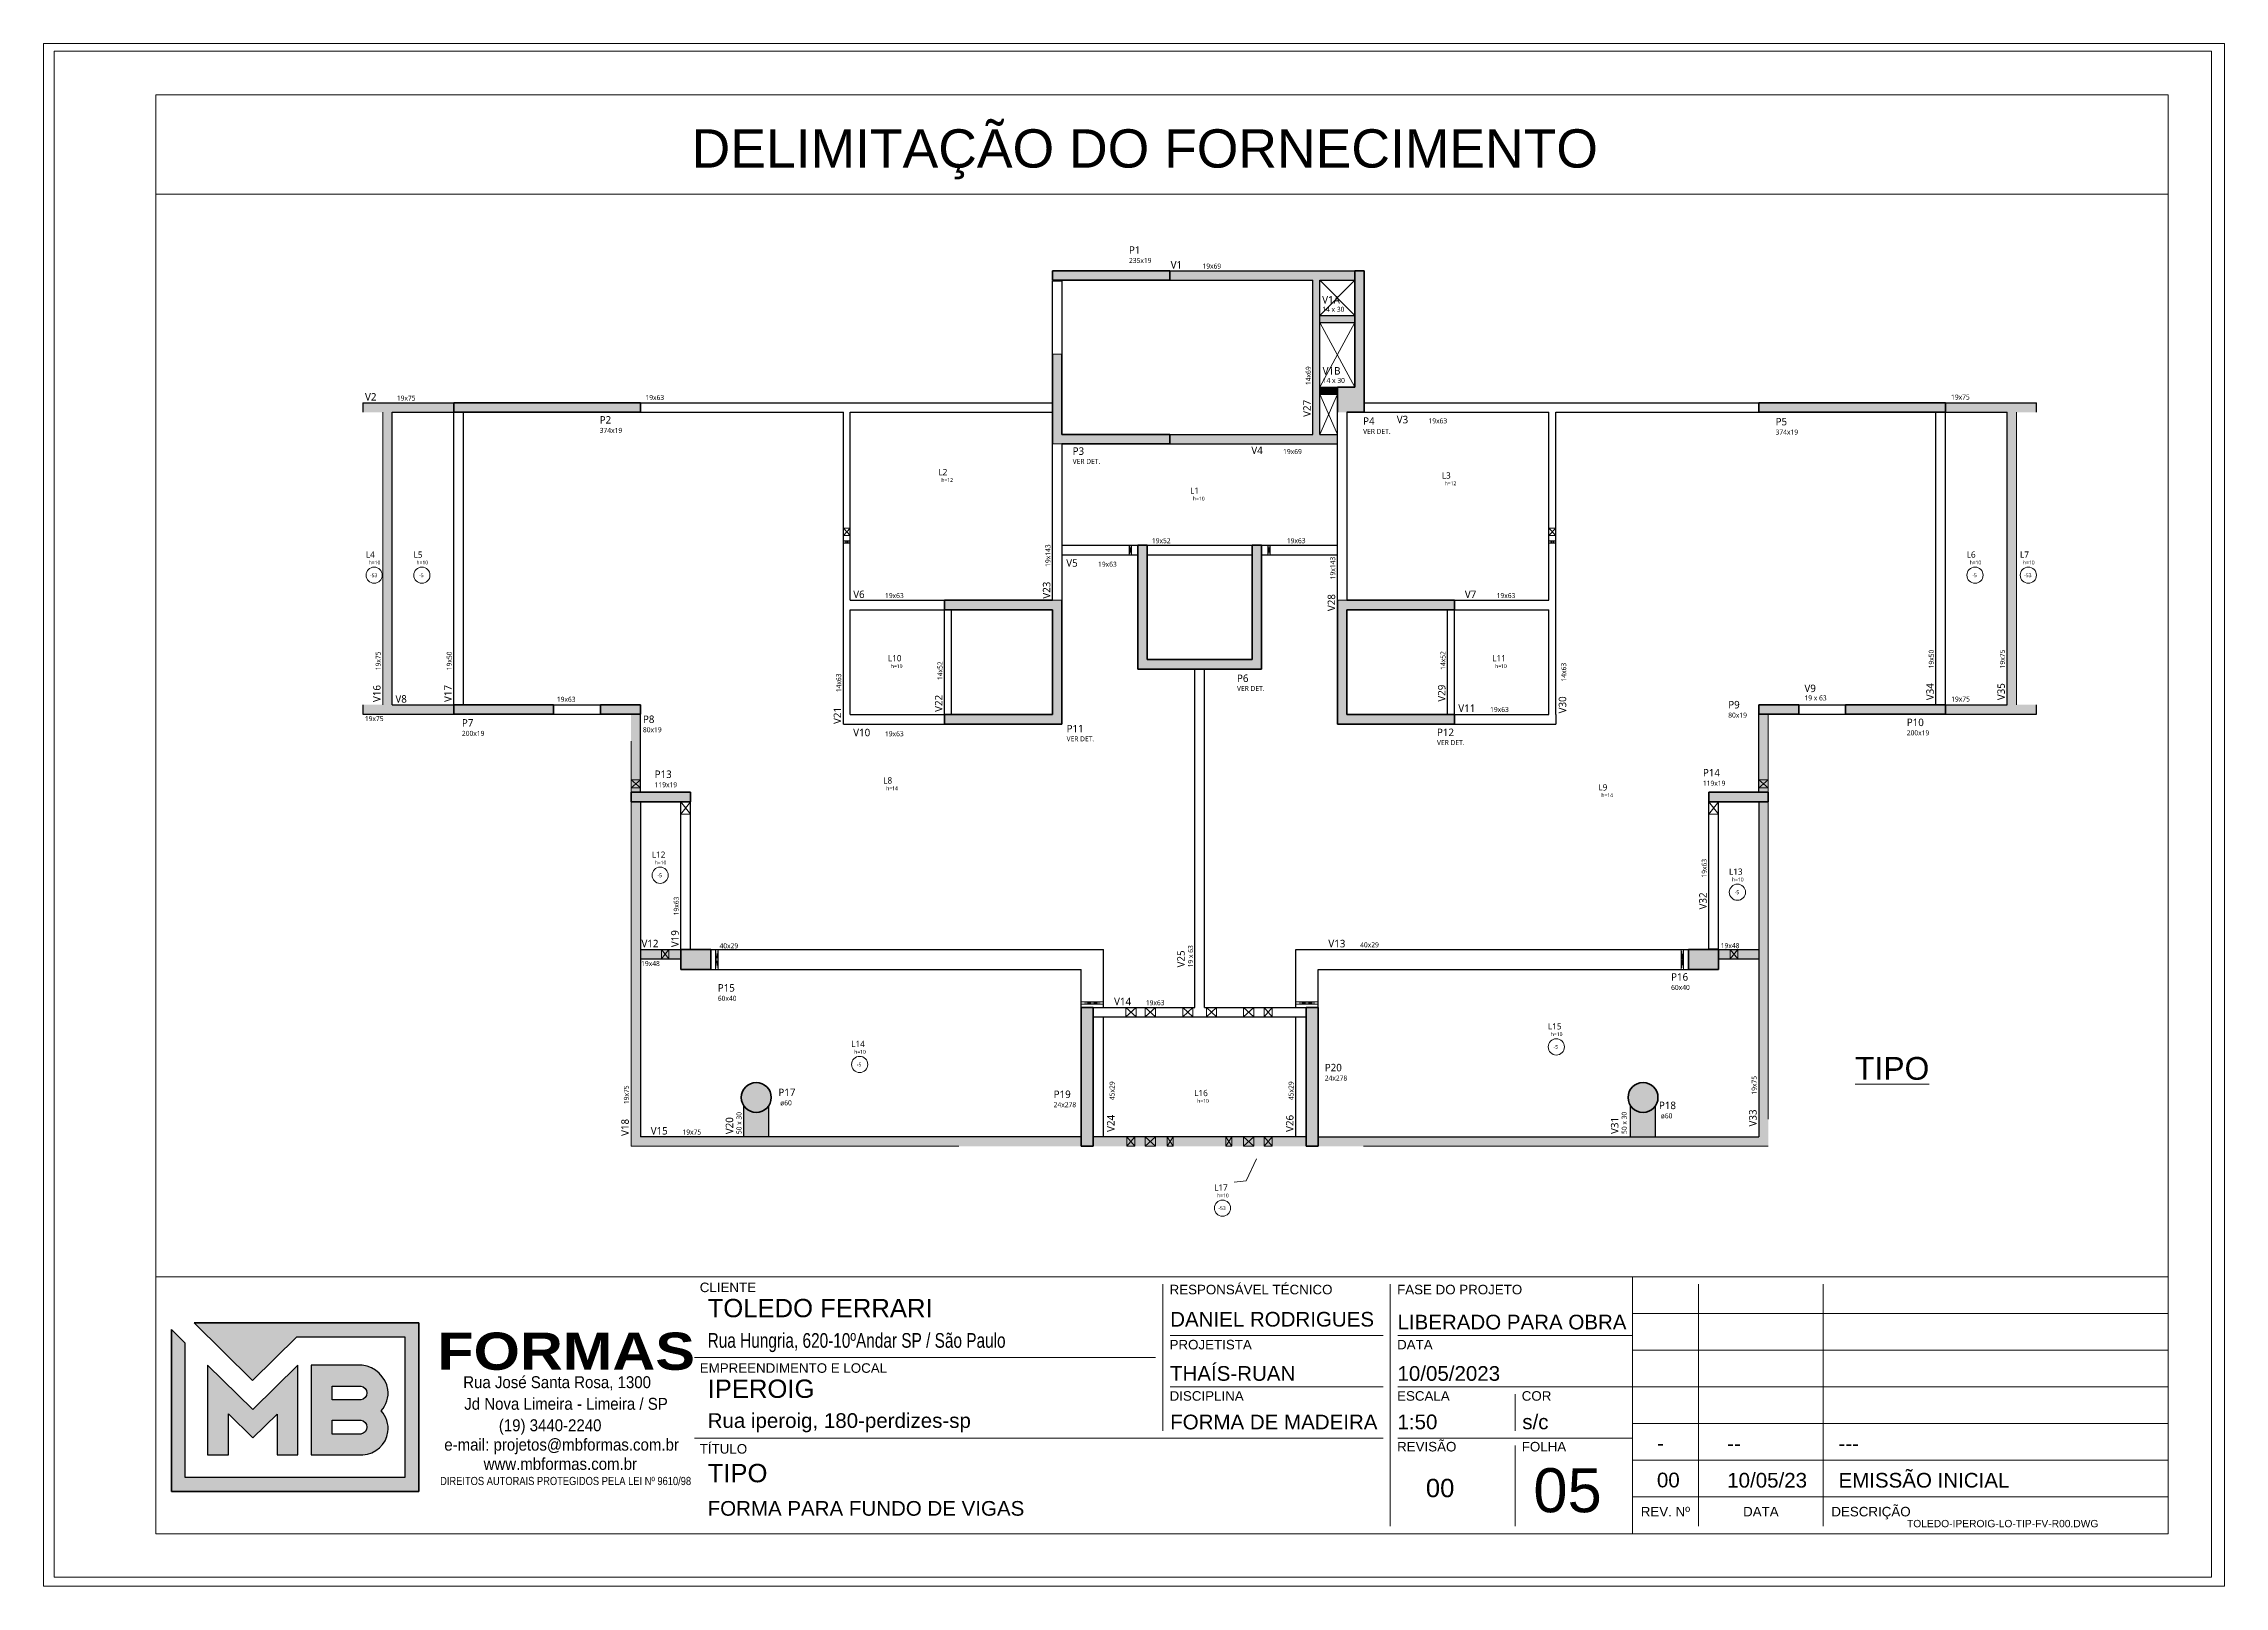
# Paper-space layout '05' of a CAD drawing. Extents: x 399.1 to 428.8, y 284.8 to 305.8.
# The model-space entities are those that its viewports show. They can reach past a viewport. Long polylines and large blocks are cut down to what shows.
import ezdxf
from ezdxf.enums import TextEntityAlignment as Align

# ---------------------------------------------------------------- set-up
doc = ezdxf.new("R2010")
doc.units = 0
doc.linetypes.add('Aligning Line', pattern=[0.635, 0.3175, -0.3175])
doc.linetypes.add('Traço', pattern=[0.635, 0.3175, -0.3175])
doc.layers.get('0').update_dxf_attribs({"lineweight": 13})
doc.layers.add('A-DETL', color=7, linetype='Continuous', lineweight=18, true_color=0x00a600)
for name, color, linetype, lineweight in [('A-FLOR-IDEN', 7, 'Continuous', 9), ('A-GENM', 7, 'Continuous', 18), ('A-GENM-HDLN', 7, 'Traço', 18), ('FOLHA MB', 7, 'Continuous', 13), ('S-BEAM', 7, 'Continuous', 18), ('S-BEAM-IDEN', 7, 'Continuous', 9), ('S-COLS', 7, 'Continuous', 18), ('S-COLS-HDLN', 7, 'Traço', 18), ('S-COLS-IDEN', 7, 'Continuous', 9)]:
    doc.layers.add(name, color=color, linetype=linetype, lineweight=lineweight)
doc.layers.add('MB_LOGO', color=254, linetype='Continuous')
doc.layers.add('Painéis', color=200, linetype='Continuous')
doc.layers.add('VIEW', color=252, linetype='Continuous', lineweight=13, plot=False)
doc.styles.add('Gadugi', font='gadugi.ttf', dxfattribs={"height": 15})
doc.styles.add('Gadugi_1', font='gadugi.ttf', dxfattribs={"height": 10})
doc.styles.add('Gadugi_2', font='gadugi.ttf', dxfattribs={"height": 22.5})
doc.styles.add('Gadugi_3', font='gadugi.ttf', dxfattribs={"height": 0.2})
doc.styles.add('Gadugi_4', font='gadugi.ttf', dxfattribs={"height": 12.5})
doc.styles.add('MB_C01', font='arial.ttf', dxfattribs={"height": 1.3})
doc.styles.add('MB_C02', font='arial.ttf', dxfattribs={"height": 2})
doc.styles.add('MB_C03', font='arial.ttf', dxfattribs={"height": 2.5})
doc.styles.add('MB_C04', font='arial.ttf', dxfattribs={"height": 6})
doc.styles.add('MB_LOGO', font='ariblk.ttf', dxfattribs={"height": 75})
doc.styles.add('MB_TEXT', font='ARIALN.TTF', dxfattribs={"height": 10})
doc.styles.add('RICARDO', font='arial.ttf', dxfattribs={"width": 0.8})
doc.styles.add('TQS_ARIAL', font='arial.ttf')

psp = doc.layouts.new('05')

msp = doc.modelspace()

# ---------------------------------------------------------------- texts
at = {"layer": 'FOLHA MB', "style": 'RICARDO'}
msp.add_text('DELIMITAÇÃO DO FORNECIMENTO', height=26.3578, dxfattribs=at).set_placement((-18340.79, 8514.85), align=Align.MIDDLE)
at = {"layer": 'FOLHA MB', "color": 0, "style": 'TQS_ARIAL'}
msp.add_text('%%UTIPO', height=15.68, dxfattribs=at).set_placement((-17851.85, 7874.54))

# ---------------------------------------------------------------- blocks, each defined once
blk = doc.blocks.new('LOGO2')
at = {"layer": 'MB_LOGO', "linetype": 'Continuous'}
h = blk.add_hatch(color=256, dxfattribs=at)
h.dxf.hatch_style = 1
h.set_gradient(color1=(242, 132, 69), color2=(247, 180, 141), rotation=90, tint=1)
h.paths.add_polyline_path([(7.48, 9.64), (10.45, 12.57), (17.71, 12.57), (17.71, 3.12), (2.97, 3.12), (2.97, 12.14), (2.04, 13.06), (2.04, 2.19), (18.64, 2.19), (18.64, 13.5), (3.56, 13.5)])
h = blk.add_hatch(color=256, dxfattribs=at)
h.dxf.hatch_style = 1
h.set_gradient(color1=(242, 132, 69), color2=(247, 180, 141), rotation=90, tint=1)
h.paths.add_polyline_path([(10.52, 4.64), (10.52, 10.66), (7.5, 7.68), (4.47, 10.66), (4.47, 4.64), (5.86, 4.64), (5.86, 7.4), (7.51, 5.78), (9.13, 7.37), (9.13, 4.64)])
h = blk.add_hatch(color=256, dxfattribs=at)
h.dxf.hatch_style = 1
h.set_gradient(color1=(242, 132, 69), color2=(247, 180, 141), rotation=90, tint=1)
h.paths.add_polyline_path([(11.42, 10.66), (11.42, 4.64), (14.89, 4.64, 0.350532), (16.57, 6.18, 0.219217), (16.12, 7.6, 0.21502), (16.57, 9.03, 0.319901), (14.85, 10.66)])
h.paths.add_polyline_path([(14.75, 8.33), (12.82, 8.33), (12.82, 9.26), (14.63, 9.26, -1)], flags=16)
h.paths.add_polyline_path([(14.75, 6.04), (12.82, 6.04), (12.82, 6.97), (14.63, 6.97, -1)], flags=16)
blk.add_lwpolyline([(3.56, 13.5), (18.64, 13.5), (18.64, 2.19), (2.04, 2.19), (2.04, 13.06)], dxfattribs=at)
at = {"layer": 'MB_LOGO', "color": 31, "linetype": 'Continuous', "true_color": 0xf7b48d}
for points in [[(10.45, 12.57), (17.71, 12.57), (17.71, 3.12), (2.97, 3.12), (2.97, 12.14), (2.04, 13.06), (2.04, 2.19), (18.64, 2.19), (18.64, 13.5), (3.56, 13.5), (7.48, 9.64)], [(4.47, 10.66), (4.47, 4.64), (5.86, 4.64), (5.86, 7.4), (7.51, 5.78), (9.13, 7.37), (9.13, 4.64), (10.52, 4.64), (10.52, 10.66), (7.5, 7.68)]]:
    blk.add_lwpolyline(points, close=True, dxfattribs=at)
for points in [[(16.57, 9.03, 0.319901), (14.85, 10.66), (11.42, 10.66), (11.42, 4.64), (14.89, 4.64, 0.350532), (16.57, 6.18, 0.219217), (16.12, 7.6, 0.21502)], [(12.82, 9.26), (14.75, 9.26, -0.880235), (14.75, 8.33), (12.82, 8.33)], [(12.82, 6.97), (14.75, 6.97, -0.880235), (14.75, 6.04), (12.82, 6.04)]]:
    blk.add_lwpolyline(points, format="xyb", close=True, dxfattribs=at)
at = {"layer": 'MB_LOGO', "color": 0, "linetype": 'Continuous', "style": 'MB_LOGO'}
blk.add_text('FORMAS', height=2.496, dxfattribs=at).set_placement((19.88, 10.35))
at = {"layer": 'MB_LOGO', "color": 0, "style": 'MB_TEXT', "width": 1.1}
for s, p in [('Rua José Santa Rosa, 1300', (21.62, 9.12)), ('Jd Nova Limeira - Limeira / SP', (21.69, 7.67)), ('(19) 3440-2240', (24.01, 6.23)), ('e-mail: projetos@mbformas.com.br', (20.35, 4.93)), ('www.mbformas.com.br', (22.99, 3.64))]:
    blk.add_text(s, height=0.7993, dxfattribs=at).set_placement(p)
at = {"layer": 'MB_LOGO', "color": 252, "style": 'MB_TEXT'}
blk.add_text('DIREITOS AUTORAIS PROTEGIDOS PELA LEI Nº 9610/98', height=0.546, dxfattribs=at).set_placement((20.07, 2.62))
blk = doc.blocks.new('A$Ceb89ac90')
at = {"color": 1}
for p, q in [((1086.3, 356.7), (70, 356.7)), ((763, 351.7), (763, 250.7)), ((919.6, 351.7), (919.6, 185)), ((1086.3, 356.7), (1086.3, 179.9)), ((1455, 356.7), (1086.3, 356.7)), ((1131.8, 185), (1131.8, 351.7)), ((1217.6, 351.7), (1217.6, 185)), ((1455, 331.5), (1086.3, 331.5)), ((914.6, 316.3), (768.1, 316.3)), ((1086.3, 316.3), (924.7, 316.3)), ((758, 301.2), (440.7, 301.2)), ((1455, 306.2), (1086.3, 306.2)), ((914.6, 281), (768.1, 281)), ((1086.3, 281), (924.7, 281)), ((1005.5, 275.9), (1005.5, 250.7)), ((1455, 281), (1086.3, 281)), ((1455, 255.7), (1086.3, 255.7)), ((914.6, 245.6), (440.7, 245.6)), ((1086.3, 245.6), (924.7, 245.6)), ((1005.5, 240.6), (1005.5, 185)), ((1455, 230.4), (1086.3, 230.4)), ((1455, 205.2), (1086.3, 205.2))]:
    blk.add_line(p, q, dxfattribs=at)
for points in [[(0, 1199.9), (0, 149.9), (1485, 149.9), (1485, 1199.9)], [(70, 1169.9), (70, 179.9), (1455, 179.9), (1455, 1169.9)]]:
    blk.add_lwpolyline(points, close=True, dxfattribs=at)
at = {"xscale": 10.25810868844649, "yscale": 10.25810868844649, "zscale": 10.25810868844649}
blk.add_blockref('LOGO2', (59.7, 186.5), dxfattribs=at)
at = {"color": 6, "style": 'MB_C01'}
for s, height, p in [('CLIENTE', 6.57, (444.3, 346.1)), ('RESPONSÁVEL TÉCNICO', 6.566, (767.7, 344.6)), ('FASE DO PROJETO', 6.566, (924.3, 344.6)), ('PROJETISTA', 6.57, (767.7, 306.7)), ('DATA', 6.57, (924.3, 306.7)), ('EMPREENDIMENTO E LOCAL', 6.566, (444.3, 290.6)), ('DISCIPLINA', 6.57, (767.7, 271.4)), ('ESCALA', 6.57, (924.3, 271.4)), ('COR', 6.57, (1010.1, 271.4)), ('TÍTULO', 6.57, (444.3, 235)), ('REVISÃO', 6.57, (924.3, 236.5)), ('FOLHA', 6.57, (1010.1, 236.5))]:
    blk.add_text(s, height=height, dxfattribs=at).set_placement(p)
at = {"color": 5, "style": 'MB_C02'}
for s, p in [('DANIEL RODRIGUES', (768.1, 322.4)), ('FORMA DE MADEIRA', (768.1, 251.7))]:
    blk.add_text(s, height=10.102, dxfattribs=at).set_placement(p)
at = {"color": 6, "style": 'MB_C01'}
for s, p in [('REV. Nº', (1109, 195.1)), ('DATA', (1174.7, 195.1)), ('DESCRIÇÃO', (1250.5, 195.1))]:
    blk.add_text(s, height=6.57, dxfattribs=at).set_placement(p, align=Align.MIDDLE_CENTER)
at = {"insert": (1275.3, 189.4), "char_height": 5.051, "width": 210.818, "attachment_point": 1, "style": 'MB_C04'}
blk.add_mtext('TOLEDO-IPEROIG-LO-TIP-FV-R00.DWG', dxfattribs=at)
at = {"color": 5}
for tag, p, height, style in [('REV_05', (1103.1, 338.1), 10.1, 'MB_C02'), ('DATA_REV_05', (1151.5, 337.9), 10.1, 'MB_C02'), ('INFO_REV_05', (1228.1, 337.9), 10.1, 'MB_C02'), ('CLIENTE', (449.7, 328.8), 12.6, 'MB_C03'), ('FASE', (924.6, 320.5), 10.1, 'MB_C02'), ('REV_04', (1103.1, 312.8), 10.1, 'MB_C02'), ('DATA_REV_04', (1151.5, 312.7), 10.1, 'MB_C02'), ('INFO_REV_04', (1228.1, 312.7), 10.1, 'MB_C02'), ('OBRA', (449.7, 273.3), 12.6, 'MB_C03'), ('PROJETISTA', (768, 285.1), 10.1, 'MB_C02'), ('DATA', (924.6, 285.1), 10.1, 'MB_C02'), ('REV_03', (1103.1, 287.6), 10.1, 'MB_C02'), ('DATA_REV_03', (1151.5, 287.4), 10.1, 'MB_C02'), ('INFO_REV_03', (1228.1, 287.4), 10.1, 'MB_C02'), ('REV_02', (1103.1, 262.3), 10.1, 'MB_C02'), ('DATA_REV_02', (1151.5, 262.1), 10.1, 'MB_C02'), ('INFO_REV_02', (1228.1, 262.1), 10.1, 'MB_C02'), ('ESC', (924.6, 251.8), 10.1, 'MB_C02'), ('COR', (1010.5, 251.8), 10.1, 'MB_C02'), ('REV_01', (1103.1, 237.1), 10.1, 'MB_C02'), ('DATA_REV_01', (1151.5, 236.9), 10.1, 'MB_C02'), ('INFO_REV_01', (1228.1, 236.9), 10.1, 'MB_C02'), ('PAVIMENTO', (449.7, 215.3), 12.6, 'MB_C03'), ('REV', (944.1, 205), 12.6, 'MB_C03'), ('FL', (1018.1, 194.7), 30.3, 'MB_C04'), ('REV_00', (1103.1, 211.8), 10.1, 'MB_C02'), ('DATA_REV_00', (1151.5, 211.6), 10.1, 'MB_C02'), ('EMISSÃO_INICIAL', (1228.1, 211.6), 10.1, 'MB_C02')]:
    blk.add_attdef(tag, p, '', height=height, dxfattribs=dict(at, style=style))
at = {"color": 6, "style": 'MB_C02'}
for tag, p in [('ENDEREÇO_CLIENTE', (449.7, 307.8)), ('ENDEREÇO_OBRA', (449.7, 252.7)), ('TIPO_DE_PROJETO', (449.7, 192.3))]:
    blk.add_attdef(tag, p, '', height=10.1, dxfattribs=at)
blk = doc.blocks.new('PED_FURO_RETANGULAR_R04_2020 _INSTÂNCIA_ - FURO RET-3754116-PL100 - FORMA DO PAVIMENTO TIPO')
at = {"layer": 'A-GENM-HDLN'}
for p, q in [((-8, 9.5), (8, -9.5)), ((-8, -9.5), (8, 9.5)), ((-8, -9.5), (-8, 9.5)), ((-8, 9.5), (8, 9.5)), ((8, 9.5), (8, -9.5))]:
    blk.add_line(p, q, dxfattribs=at)
blk = doc.blocks.new('PED_FURO_RETANGULAR_R04_2020 _INSTÂNCIA_ - FURO RET-V1-PL100 - FORMA DO PAVIMENTO TIPO')
at = {"layer": 'A-GENM-HDLN'}
for p, q in [((-8, 9.5), (8, -9.5)), ((-8, -9.5), (8, 9.5)), ((-8, -9.5), (-8, 9.5)), ((8, 9.5), (8, -9.5)), ((8, -9.5), (-8, -9.5))]:
    blk.add_line(p, q, dxfattribs=at)
blk = doc.blocks.new('PED_FURO_RETANGULAR_R04_2020 _INSTÂNCIA_ - FURO RET-3755454-PL100 - FORMA DO PAVIMENTO TIPO')
at = {"layer": 'A-GENM-HDLN'}
for p, q in [((-12.5, 9.5), (12.5, -9.5)), ((-12.5, -9.5), (12.5, 9.5)), ((-12.5, -9.5), (-12.5, 9.5))]:
    blk.add_line(p, q, dxfattribs=at)
blk = doc.blocks.new('PED_FURO_RETANGULAR_R04_2020 _INSTÂNCIA_ - FURO RET-4011144-PL100 - FORMA DO PAVIMENTO TIPO')
at = {"layer": 'A-GENM-HDLN'}
for p, q in [((-10.5, 9.5), (10.5, -9.5)), ((-10.5, -9.5), (10.5, 9.5)), ((-10.5, -9.5), (-10.5, 9.5)), ((-10.5, 9.5), (10.5, 9.5)), ((10.5, 9.5), (10.5, -9.5))]:
    blk.add_line(p, q, dxfattribs=at)
blk = doc.blocks.new('PED_FURO_RETANGULAR_R04_2020 _INSTÂNCIA_ - FURO RET-V2-PL100 - FORMA DO PAVIMENTO TIPO')
at = {"layer": 'A-GENM-HDLN'}
for p, q in [((-10.5, 9.5), (10.5, -9.5)), ((-10.5, -9.5), (10.5, 9.5)), ((-10.5, -9.5), (-10.5, 9.5)), ((10.5, 9.5), (10.5, -9.5)), ((10.5, -9.5), (-10.5, -9.5))]:
    blk.add_line(p, q, dxfattribs=at)
blk = doc.blocks.new('PED_FURO_RETANGULAR_R04_2020 _INSTÂNCIA_ - FURO RET-4010708-PL100 - FORMA DO PAVIMENTO TIPO')
at = {"layer": 'A-GENM-HDLN'}
for p, q in [((-10.5, 9.5), (10.5, -9.5)), ((-10.5, -9.5), (10.5, 9.5)), ((-10.5, -9.5), (-10.5, 9.5)), ((10.5, 9.5), (10.5, -9.5))]:
    blk.add_line(p, q, dxfattribs=at)
blk = doc.blocks.new('PED_FURO_CIRCULAR_R04_2020 _INSTÂNCIA_ - FURO CIRC-3757155-PL100 - FORMA DO PAVIMENTO TIPO')
at = {"layer": 'A-GENM-HDLN'}
for p, q in [((7.5, -9.5), (-7.5, 9.5)), ((-7.5, -9.5), (7.5, 9.5)), ((-7.5, -9.5), (-7.5, 9.5)), ((7.5, 9.5), (7.5, -9.5))]:
    blk.add_line(p, q, dxfattribs=at)
blk = doc.blocks.new('PED_FURO_CIRCULAR_R04_2020 _INSTÂNCIA_ - FURO CIRC-3758312-PL100 - FORMA DO PAVIMENTO TIPO')
at = {"layer": 'A-GENM-HDLN'}
for p, q in [((7.5, -7), (-7.5, 7)), ((-7.5, -7), (7.5, 7)), ((-7.5, -7), (-7.5, 7)), ((7.5, 7), (7.5, -7))]:
    blk.add_line(p, q, dxfattribs=at)
blk = doc.blocks.new('PED_FURO_CIRCULAR_R04_2020 _INSTÂNCIA_ - FURO CIRC-3758362-PL100 - FORMA DO PAVIMENTO TIPO')
at = {"layer": 'A-GENM-HDLN'}
for p, q in [((6, -9.5), (-6, 9.5)), ((-6, -9.5), (6, 9.5)), ((-6, -9.5), (-6, 9.5)), ((6, 9.5), (6, -9.5)), ((6, -9.5), (-6, -9.5))]:
    blk.add_line(p, q, dxfattribs=at)
blk = doc.blocks.new('PED_FURO_CIRCULAR_R04_2020 _INSTÂNCIA_ - FURO CIRC-3758418-PL100 - FORMA DO PAVIMENTO TIPO')
at = {"layer": 'A-GENM-HDLN'}
for p, q in [((6, 9.5), (-6, -9.5)), ((-6, 9.5), (6, -9.5)), ((6, 9.5), (-6, 9.5)), ((-6, 9.5), (-6, -9.5)), ((6, -9.5), (6, 9.5))]:
    blk.add_line(p, q, dxfattribs=at)
blk = doc.blocks.new('PED_FURO_RETANGULAR_R04_2020 _INSTÂNCIA_ - FURO RET-3656268-PL100 - FORMA DO PAVIMENTO TIPO')
at = {"layer": 'A-GENM-HDLN'}
for p, q in [((-10, 9.5), (10, -9.5)), ((-10, -9.5), (10, 9.5)), ((-10, -9.5), (-10, 9.5)), ((10, 9.5), (10, -9.5))]:
    blk.add_line(p, q, dxfattribs=at)
blk = doc.blocks.new('PED_FURO_CIRCULAR_R04_2020 _INSTÂNCIA_ - FURO CIRC-3758922-PL100 - FORMA DO PAVIMENTO TIPO')
at = {"layer": 'A-GENM-HDLN'}
for p, q in [((2.5, -22.5), (-2.5, 22.5)), ((-2.5, -22.5), (2.5, 22.5)), ((-2.5, -22.5), (-2.5, 22.5)), ((2.5, 22.5), (2.5, -22.5))]:
    blk.add_line(p, q, dxfattribs=at)
blk = doc.blocks.new('PED_FURO_CIRCULAR_R04_2020 _INSTÂNCIA_ - FURO CIRC-3759319-PL100 - FORMA DO PAVIMENTO TIPO')
at = {"layer": 'A-GENM-HDLN'}
for p, q in [((2.5, -20), (-2.5, 20)), ((-2.5, -20), (2.5, 20)), ((-2.5, -20), (-2.5, 20)), ((2.5, 20), (2.5, -20))]:
    blk.add_line(p, q, dxfattribs=at)
blk = doc.blocks.new('PED_FURO_CIRCULAR_R04_2020 _INSTÂNCIA_ - FURO CIRC-3747796-PL100 - FORMA DO PAVIMENTO TIPO')
at = {"layer": 'A-GENM-HDLN'}
for p, q in [((2.5, -7), (-2.5, 7)), ((-2.5, -7), (2.5, 7)), ((-2.5, -7), (-2.5, 7)), ((2.5, 7), (2.5, -7))]:
    blk.add_line(p, q, dxfattribs=at)
blk = doc.blocks.new('PED_FURO_CIRCULAR_R04_2020 _INSTÂNCIA_ - FURO CIRC-3742523-PL100 - FORMA DO PAVIMENTO TIPO')
at = {"layer": 'A-GENM-HDLN'}
for p, q in [((2.5, -9.5), (-2.5, 9.5)), ((-2.5, -9.5), (2.5, 9.5)), ((-2.5, -9.5), (-2.5, 9.5)), ((2.5, 9.5), (2.5, -9.5))]:
    blk.add_line(p, q, dxfattribs=at)
blk = doc.blocks.new('PED_FURO_RETANGULAR_R04_2020 _INSTÂNCIA_ - FURO RET-4011024-PL100 - FORMA DO PAVIMENTO TIPO')
at = {"layer": 'A-GENM-HDLN'}
for p, q in [((-8, 9.5), (8, -9.5)), ((-8, -9.5), (8, 9.5)), ((-8, -9.5), (-8, 9.5)), ((8, 9.5), (8, -9.5))]:
    blk.add_line(p, q, dxfattribs=at)
blk = doc.blocks.new('PED_FURO_RETANGULAR_R04_2020 _INSTÂNCIA_ - FURO RET-4011217-PL100 - FORMA DO PAVIMENTO TIPO')
at = {"layer": 'A-GENM-HDLN'}
for p, q in [((-8, 9.5), (8, -9.5)), ((-8, -9.5), (8, 9.5)), ((-8, -9.5), (-8, 9.5)), ((8, 9.5), (8, -9.5)), ((8, -9.5), (-8, -9.5))]:
    blk.add_line(p, q, dxfattribs=at)
blk = doc.blocks.new('PED_FURO_RETANGULAR_R04_2020 _INSTÂNCIA_ - FURO RET-V3-PL100 - FORMA DO PAVIMENTO TIPO')
at = {"layer": 'A-GENM-HDLN'}
for p, q in [((-8, 9.5), (8, -9.5)), ((-8, -9.5), (8, 9.5)), ((-8, -9.5), (-8, 9.5)), ((-8, 9.5), (8, 9.5)), ((8, 9.5), (8, -9.5))]:
    blk.add_line(p, q, dxfattribs=at)
blk = doc.blocks.new('PED_TAG_LAJE_R01 - TÍTULO_ESPESSURA_REBAIXO-2413107-PL100 - FORMA DO PAVIMENTO TIPO')
at = {"layer": 'A-FLOR-IDEN'}
blk.add_circle((-0.046, -0.667), 0.325, dxfattribs=at)
blk = doc.blocks.new('PED_TAG_PILAR_R03 - PILAR VER DET_-2523782-PL100 - FORMA DO PAVIMENTO TIPO')
at = {"layer": 'S-COLS-IDEN', "insert": (0.115, -0.625), "char_height": 0.2, "width": 1.37089, "attachment_point": 1, "style": 'Gadugi_4'}
blk.add_mtext('VER DET.', dxfattribs=at)
blk = doc.blocks.new('60355')
at = {"layer": 'S-BEAM', "transparency": 33554495}
for points in [[(-22195.3, 11007.9), (-22125.3, 11007.9), (-22125.3, 11026.9), (-22496.3, 11026.9), (-22496.3, 11007.9), (-22209.3, 11007.9)], [(-22195.3, 10698.9), (-22195.3, 11007.9), (-22209.3, 11007.9), (-22209.3, 10698.9)], [(-22195.3, 10923.4), (-22125.3, 10923.4), (-22125.3, 10937.4), (-22195.3, 10937.4)], [(-23930.8, 10743.4), (-23930.8, 10762.4), (-24113.3, 10762.4), (-24113.3, 10743.4), (-24017.4, 10743.4)], [(-22195.3, 10779.4), (-22160.3, 10779.4), (-22160.3, 10793.4), (-22195.3, 10793.4)], [(-20759.3, 10743.4), (-20759.3, 10762.4), (-20941.8, 10762.4), (-20941.8, 10743.4), (-20799.3, 10743.4)], [(-24054.3, 10157.4), (-24054.3, 10743.4), (-24073.3, 10743.4), (-24073.3, 10157.4)], [(-20818.3, 10157.4), (-20799.3, 10157.4), (-20799.3, 10743.4), (-20818.3, 10743.4)], [(-22496.3, 10679.9), (-22160.3, 10679.9), (-22160.3, 10698.9), (-22496.3, 10698.9)], [(-23930.8, 10138.4), (-23930.8, 10157.4), (-24113.3, 10157.4), (-24113.3, 10138.4), (-24017.4, 10138.4)], [(-20759.3, 10138.4), (-20759.3, 10157.4), (-20941.8, 10157.4), (-20941.8, 10138.4)], [(-23556.8, 9982.4), (-23556.8, 10138.4), (-23575.8, 10138.4), (-23575.8, 9982.4)], [(-21296.8, 9982.4), (-21296.8, 10138.4), (-21315.8, 10138.4), (-21315.8, 9982.4)], [(-23575.8, 9273.4), (-23556.8, 9273.4), (-23556.8, 9963.4), (-23575.8, 9963.4), (-23575.8, 9331.5)], [(-21296.8, 9292.4), (-21296.8, 9963.4), (-21315.8, 9963.4), (-21315.8, 9292.4)], [(-23556.8, 9648.4), (-23475.8, 9648.4), (-23475.8, 9667.4), (-23556.8, 9667.4)], [(-21396.8, 9648.4), (-21315.8, 9648.4), (-21315.8, 9667.4), (-21396.8, 9667.4)], [(-23349.8, 9292.4), (-23299.8, 9292.4), (-23299.9, 9354.2), (-23303.7, 9349.6), (-23308.2, 9345.9), (-23313.3, 9343.2), (-23319, 9341.5), (-23324.8, 9340.9), (-23330.7, 9341.5), (-23336.3, 9343.2), (-23341.5, 9346), (-23346.1, 9349.7), (-23349.8, 9354.2), (-23349.8, 9331.5)], [(-21522.8, 9292.4), (-21522.9, 9354.2), (-21526.6, 9349.7), (-21531.2, 9345.9), (-21536.3, 9343.2), (-21542, 9341.5), (-21547.8, 9340.9), (-21553.7, 9341.5), (-21559.3, 9343.2), (-21564.5, 9346), (-21569.1, 9349.7), (-21572.8, 9354.2), (-21572.8, 9292.4)], [(-22673.8, 9273.4), (-22673.8, 9292.4), (-23556.8, 9292.4), (-23556.8, 9273.4), (-22875.5, 9273.4)], [(-22222.8, 9273.4), (-22222.8, 9292.4), (-22649.8, 9292.4), (-22649.8, 9273.4), (-22304.6, 9273.4)], [(-21296.8, 9273.4), (-21296.8, 9292.4), (-22198.8, 9292.4), (-22198.8, 9273.4), (-21353.1, 9273.4)]]:
    blk.add_hatch(color=7, dxfattribs=at).paths.add_polyline_path(points, flags=0)
at = {"layer": 'S-COLS'}
for points in [[(-22496.3, 11007.9), (-22496.3, 11026.9), (-22731.3, 11026.9), (-22731.3, 11007.9)], [(-22141.3, 10743.4), (-22106.3, 10743.4), (-22106.3, 11026.9), (-22125.3, 11026.9), (-22125.3, 10793.4), (-22160.3, 10793.4), (-22160.3, 10743.4)], [(-22712.3, 10679.9), (-22496.3, 10679.9), (-22496.3, 10698.9), (-22712.3, 10698.9), (-22712.3, 10859.9), (-22731.3, 10859.9), (-22731.3, 10679.9)], [(-23556.8, 10743.4), (-23556.8, 10762.4), (-23930.8, 10762.4), (-23930.8, 10743.4)], [(-21315.8, 10743.4), (-20941.8, 10743.4), (-20941.8, 10762.4), (-21315.8, 10762.4)], [(-22560.3, 10228.9), (-22312.3, 10228.9), (-22312.3, 10476.9), (-22331.3, 10476.9), (-22331.3, 10247.9), (-22541.3, 10247.9), (-22541.3, 10476.9), (-22560.3, 10476.9), (-22560.3, 10378.6)], [(-22712.3, 10118.9), (-22712.3, 10366.9), (-22947.3, 10366.9), (-22947.3, 10347.9), (-22731.3, 10347.9), (-22731.3, 10137.9), (-22947.3, 10137.9), (-22947.3, 10118.9), (-22875.5, 10118.9)], [(-21925.3, 10118.9), (-21925.3, 10137.9), (-22141.3, 10137.9), (-22141.3, 10347.9), (-21925.3, 10347.9), (-21925.3, 10366.9), (-22160.3, 10366.9), (-22160.3, 10118.9), (-22114.3, 10118.9)], [(-23730.8, 10138.4), (-23730.8, 10157.4), (-23930.8, 10157.4), (-23930.8, 10138.4)], [(-23556.8, 10138.4), (-23556.8, 10157.4), (-23636.8, 10157.4), (-23636.8, 10138.4)], [(-21235.8, 10138.4), (-21235.8, 10157.4), (-21315.8, 10157.4), (-21315.8, 10138.4)], [(-20941.8, 10138.4), (-20941.8, 10157.4), (-21141.8, 10157.4), (-21141.8, 10138.4), (-20972.5, 10138.4)], [(-23456.8, 9963.4), (-23456.8, 9982.4), (-23575.8, 9982.4), (-23575.8, 9963.4)], [(-21415.8, 9963.4), (-21296.8, 9963.4), (-21296.8, 9982.4), (-21415.8, 9982.4)], [(-23475.8, 9627.4), (-23415.8, 9627.4), (-23415.8, 9667.4), (-23475.8, 9667.4)], [(-21456.8, 9627.4), (-21396.8, 9627.4), (-21396.8, 9667.4), (-21456.8, 9667.4)], [(-22649.8, 9273.4), (-22649.8, 9551.4), (-22673.8, 9551.4), (-22673.8, 9273.4)], [(-22198.8, 9273.4), (-22198.8, 9551.4), (-22222.8, 9551.4), (-22222.8, 9273.4)], [(-23324.8, 9340.9), (-23319, 9341.5), (-23313.3, 9343.2), (-23308.2, 9345.9), (-23303.6, 9349.7), (-23299.9, 9354.2), (-23297.1, 9359.4), (-23295.4, 9365), (-23294.8, 9370.9), (-23295.4, 9376.7), (-23297.1, 9382.4), (-23299.9, 9387.5), (-23303.7, 9392.2), (-23308.2, 9395.8), (-23313.3, 9398.6), (-23319, 9400.3), (-23324.8, 9400.9), (-23330.7, 9400.3), (-23336.3, 9398.6), (-23341.5, 9395.8), (-23346, 9392.1), (-23349.8, 9387.5), (-23352.5, 9382.4), (-23354.3, 9376.7), (-23354.8, 9370.9), (-23354.3, 9365), (-23352.5, 9359.4), (-23349.8, 9354.2), (-23346, 9349.7), (-23341.5, 9345.9), (-23336.3, 9343.2), (-23330.7, 9341.5)], [(-21547.8, 9340.9), (-21542, 9341.5), (-21536.3, 9343.2), (-21531.2, 9345.9), (-21526.6, 9349.7), (-21522.9, 9354.2), (-21520.1, 9359.4), (-21518.4, 9365), (-21517.8, 9370.9), (-21518.4, 9376.7), (-21520.1, 9382.4), (-21522.9, 9387.5), (-21526.6, 9392.1), (-21531.2, 9395.8), (-21536.3, 9398.6), (-21542, 9400.3), (-21547.8, 9400.9), (-21553.7, 9400.3), (-21559.3, 9398.6), (-21564.5, 9395.8), (-21569, 9392.1), (-21572.8, 9387.5), (-21575.5, 9382.4), (-21577.3, 9376.7), (-21577.8, 9370.9), (-21577.3, 9365), (-21575.5, 9359.4), (-21572.8, 9354.2), (-21569, 9349.7), (-21564.5, 9345.9), (-21559.3, 9343.2), (-21553.7, 9341.5)]]:
    blk.add_hatch(color=7, dxfattribs=at).paths.add_polyline_path(points, flags=0)
at = {"layer": 'A-DETL', "color": 7}
for p, q in [((-22195.3, 11007.9), (-22125.3, 10937.4)), ((-22125.3, 11007.9), (-22195.3, 10937.4)), ((-22125.3, 10923.4), (-22195.3, 10793.4)), ((-22195.3, 10923.4), (-22125.3, 10793.4)), ((-22160.3, 10779.4), (-22195.3, 10698.9)), ((-22195.3, 10779.4), (-22160.3, 10698.9))]:
    blk.add_line(p, q, dxfattribs=at)
at = {"layer": 'A-DETL', "color": 7, "linetype": 'Aligning Line'}
for p, q in [((-24073.3, 10743.4), (-24073.3, 10157.4)), ((-20799.3, 10743.4), (-20799.3, 10157.4)), ((-23575.8, 9273.4), (-23575.8, 10138.4)), ((-21296.8, 10138.4), (-21296.8, 9273.4)), ((-21296.8, 9273.4), (-23575.8, 9273.4))]:
    blk.add_line(p, q, dxfattribs=at)
at = {"layer": 'A-FLOR-IDEN', "color": 7}
for p, q in [((-22322.1, 9248), (-22343.1, 9203.7)), ((-22343.1, 9203.7), (-22367.4, 9201.1))]:
    blk.add_line(p, q, dxfattribs=at)
at = {"layer": 'S-BEAM', "color": 7, "lineweight": 25}
for p, q in [((-22496.3, 11026.9), (-22125.3, 11026.9)), ((-22731.3, 11006.6), (-22712.3, 11006.6)), ((-22731.3, 10859.9), (-22731.3, 11006.6)), ((-22712.3, 11006.6), (-22712.3, 10859.9)), ((-22496.3, 11007.9), (-22209.3, 11007.9)), ((-22209.3, 10698.9), (-22209.3, 11007.9)), ((-22195.3, 11007.9), (-22125.3, 11007.9)), ((-22195.3, 10698.9), (-22195.3, 11007.9)), ((-22195.3, 10937.4), (-22125.3, 10937.4)), ((-22195.3, 10923.4), (-22125.3, 10923.4)), ((-24113.3, 10762.4), (-24113.3, 10743.4)), ((-24113.3, 10762.4), (-23930.8, 10762.4)), ((-23556.8, 10762.4), (-22731.3, 10762.4)), ((-22195.3, 10793.4), (-22160.3, 10793.4)), ((-22195.3, 10779.4), (-22160.3, 10779.4)), ((-22106.3, 10762.4), (-21315.8, 10762.4)), ((-20941.8, 10762.4), (-20759.3, 10762.4)), ((-20759.3, 10743.4), (-20759.3, 10762.4)), ((-24054.3, 10743.4), (-23930.8, 10743.4)), ((-24054.3, 10157.4), (-24054.3, 10743.4)), ((-23930.8, 10157.4), (-23930.8, 10743.4)), ((-23911.8, 10157.4), (-23911.8, 10743.4)), ((-23556.8, 10743.4), (-23150.3, 10743.4)), ((-23150.3, 10137.9), (-23150.3, 10743.4)), ((-23136.3, 10366.9), (-23136.3, 10743.4)), ((-23136.3, 10743.4), (-22731.3, 10743.4)), ((-22160.3, 10366.9), (-22160.3, 10743.4)), ((-22141.3, 10743.4), (-22141.3, 10366.9)), ((-22106.3, 10743.4), (-21736.3, 10743.4)), ((-21736.3, 10366.9), (-21736.3, 10743.4)), ((-21722.3, 10743.4), (-21315.8, 10743.4)), ((-21722.3, 10137.9), (-21722.3, 10743.4)), ((-20960.8, 10157.4), (-20960.8, 10743.4)), ((-20941.8, 10157.4), (-20941.8, 10743.4)), ((-20941.8, 10743.4), (-20818.3, 10743.4)), ((-20818.3, 10157.4), (-20818.3, 10743.4)), ((-22731.3, 10366.9), (-22731.3, 10679.9)), ((-22712.3, 10679.9), (-22712.3, 10366.9)), ((-22496.3, 10698.9), (-22209.3, 10698.9)), ((-22496.3, 10679.9), (-22160.3, 10679.9)), ((-22195.3, 10698.9), (-22160.3, 10698.9)), ((-22712.3, 10476.9), (-22560.3, 10476.9)), ((-22712.3, 10457.9), (-22560.3, 10457.9)), ((-22541.3, 10476.9), (-22331.3, 10476.9)), ((-22541.3, 10457.9), (-22331.3, 10457.9)), ((-22312.3, 10476.9), (-22160.3, 10476.9)), ((-22312.3, 10457.9), (-22160.3, 10457.9)), ((-23136.3, 10366.9), (-22947.3, 10366.9)), ((-21925.3, 10366.9), (-21736.3, 10366.9)), ((-23136.3, 10347.9), (-22947.3, 10347.9)), ((-23136.3, 10137.9), (-23136.3, 10347.9)), ((-22947.3, 10137.9), (-22947.3, 10347.9)), ((-22933.3, 10137.9), (-22933.3, 10347.9)), ((-21939.3, 10137.9), (-21939.3, 10347.9)), ((-21925.3, 10347.9), (-21736.3, 10347.9)), ((-21925.3, 10137.9), (-21925.3, 10347.9)), ((-21736.3, 10137.9), (-21736.3, 10347.9)), ((-22445.8, 9551.4), (-22445.8, 10228.9)), ((-22426.8, 9551.4), (-22426.8, 10228.9)), ((-24113.3, 10157.4), (-24113.3, 10138.4)), ((-24054.3, 10157.4), (-23930.8, 10157.4)), ((-23730.8, 10157.4), (-23636.8, 10157.4)), ((-21235.8, 10157.4), (-21141.8, 10157.4)), ((-20941.8, 10157.4), (-20818.3, 10157.4)), ((-20759.3, 10138.4), (-20759.3, 10157.4)), ((-24113.3, 10138.4), (-23930.8, 10138.4)), ((-23730.8, 10138.4), (-23636.8, 10138.4)), ((-23556.8, 9982.4), (-23556.8, 10138.4)), ((-23150.3, 10118.9), (-23150.3, 10137.9)), ((-23150.3, 10118.9), (-22947.3, 10118.9)), ((-23136.3, 10137.9), (-22947.3, 10137.9)), ((-21925.3, 10137.9), (-21736.3, 10137.9)), ((-21925.3, 10118.9), (-21722.3, 10118.9)), ((-21722.3, 10137.9), (-21722.3, 10118.9)), ((-21315.8, 9982.4), (-21315.8, 10138.4)), ((-21235.8, 10138.4), (-21141.8, 10138.4)), ((-20941.8, 10138.4), (-20759.3, 10138.4)), ((-23556.8, 9963.4), (-23556.8, 9292.4)), ((-23475.8, 9667.4), (-23475.8, 9963.4)), ((-23456.8, 9667.4), (-23456.8, 9963.4)), ((-21415.8, 9668.7), (-21415.8, 9963.4)), ((-21396.8, 9668.7), (-21396.8, 9963.4)), ((-21315.8, 9963.4), (-21315.8, 9292.4)), ((-23556.8, 9667.4), (-23475.8, 9667.4)), ((-23415.8, 9667.4), (-22673.8, 9667.4)), ((-22673.8, 9667.4), (-22628.8, 9667.4)), ((-22628.8, 9551.4), (-22628.8, 9667.4)), ((-22243.8, 9667.4), (-22198.8, 9667.4)), ((-22243.8, 9551.4), (-22243.8, 9667.4)), ((-22198.8, 9667.4), (-21456.8, 9667.4)), ((-21415.8, 9668.7), (-21396.8, 9668.7)), ((-21396.8, 9667.4), (-21315.8, 9667.4)), ((-23556.8, 9648.4), (-23475.8, 9648.4)), ((-23415.8, 9627.4), (-22673.8, 9627.4)), ((-22673.8, 9551.4), (-22673.8, 9627.4)), ((-22198.8, 9551.4), (-22198.8, 9627.4)), ((-22198.8, 9627.4), (-21456.8, 9627.4)), ((-21396.8, 9648.4), (-21315.8, 9648.4)), ((-22649.8, 9551.4), (-22445.8, 9551.4)), ((-22649.8, 9532.4), (-22222.8, 9532.4)), ((-22628.8, 9292.4), (-22628.8, 9532.4)), ((-22426.8, 9551.4), (-22222.8, 9551.4)), ((-22243.8, 9292.4), (-22243.8, 9532.4)), ((-23349.8, 9292.4), (-23349.8, 9354.3)), ((-23299.8, 9292.4), (-23299.8, 9354.3)), ((-21572.8, 9292.4), (-21572.8, 9354.3)), ((-21522.8, 9292.4), (-21522.8, 9354.3)), ((-22673.8, 9292.4), (-23556.8, 9292.4)), ((-22222.8, 9292.4), (-22649.8, 9292.4)), ((-22198.8, 9292.4), (-21315.8, 9292.4))]:
    blk.add_line(p, q, dxfattribs=at)
for centre, start, end in [((-23324.8, 9370.9), 223.0495, 224.8458), ((-23324.8, 9370.9), 235.3935, 236.1344), ((-23324.8, 9370.9), 303.8656, 304.6065), ((-23324.8, 9370.9), 315.1542, 316.9505), ((-21547.8, 9370.9), 223.0495, 224.8458), ((-21547.8, 9370.9), 235.3935, 236.1344), ((-21547.8, 9370.9), 303.8656, 304.6065), ((-21547.8, 9370.9), 315.1542, 316.9505)]:
    blk.add_arc(centre, 30, start, end, dxfattribs=at)
at = {"layer": 'S-COLS', "color": 7, "lineweight": 50}
for p, q in [((-22731.3, 11007.9), (-22731.3, 11026.9)), ((-22731.3, 11026.9), (-22496.3, 11026.9)), ((-22496.3, 11026.9), (-22496.3, 11007.9)), ((-22125.3, 10793.4), (-22125.3, 11026.9)), ((-22125.3, 11026.9), (-22106.3, 11026.9)), ((-22106.3, 11026.9), (-22106.3, 10743.4)), ((-22496.3, 11007.9), (-22731.3, 11007.9)), ((-22731.3, 10679.9), (-22731.3, 10859.9)), ((-22712.3, 10859.9), (-22712.3, 10698.9)), ((-23930.8, 10743.4), (-23930.8, 10762.4)), ((-23930.8, 10762.4), (-23556.8, 10762.4)), ((-23556.8, 10762.4), (-23556.8, 10743.4)), ((-22160.3, 10743.4), (-22160.3, 10793.4)), ((-22160.3, 10793.4), (-22125.3, 10793.4)), ((-21315.8, 10743.4), (-21315.8, 10762.4)), ((-21315.8, 10762.4), (-20941.8, 10762.4)), ((-20941.8, 10762.4), (-20941.8, 10743.4)), ((-23556.8, 10743.4), (-23930.8, 10743.4)), ((-22106.3, 10743.4), (-22141.3, 10743.4)), ((-20941.8, 10743.4), (-21315.8, 10743.4)), ((-22712.3, 10698.9), (-22496.3, 10698.9)), ((-22496.3, 10679.9), (-22712.3, 10679.9)), ((-22496.3, 10698.9), (-22496.3, 10679.9)), ((-22560.3, 10228.9), (-22560.3, 10476.9)), ((-22560.3, 10476.9), (-22541.3, 10476.9)), ((-22541.3, 10476.9), (-22541.3, 10247.9)), ((-22331.3, 10247.9), (-22331.3, 10476.9)), ((-22331.3, 10476.9), (-22312.3, 10476.9)), ((-22312.3, 10476.9), (-22312.3, 10228.9)), ((-22947.3, 10347.9), (-22947.3, 10366.9)), ((-22947.3, 10366.9), (-22731.3, 10366.9)), ((-22712.3, 10366.9), (-22712.3, 10118.9)), ((-22160.3, 10118.9), (-22160.3, 10366.9)), ((-22141.3, 10366.9), (-21925.3, 10366.9)), ((-21925.3, 10366.9), (-21925.3, 10347.9)), ((-22731.3, 10347.9), (-22947.3, 10347.9)), ((-22731.3, 10137.9), (-22731.3, 10347.9)), ((-21925.3, 10347.9), (-22141.3, 10347.9)), ((-22141.3, 10347.9), (-22141.3, 10137.9)), ((-22312.3, 10228.9), (-22560.3, 10228.9)), ((-22541.3, 10247.9), (-22331.3, 10247.9)), ((-23930.8, 10138.4), (-23930.8, 10157.4)), ((-23930.8, 10157.4), (-23730.8, 10157.4)), ((-23730.8, 10157.4), (-23730.8, 10138.4)), ((-23636.8, 10138.4), (-23636.8, 10157.4)), ((-23636.8, 10157.4), (-23556.8, 10157.4)), ((-23556.8, 10157.4), (-23556.8, 10138.4)), ((-21315.8, 10138.4), (-21315.8, 10157.4)), ((-21315.8, 10157.4), (-21235.8, 10157.4)), ((-21235.8, 10157.4), (-21235.8, 10138.4)), ((-21141.8, 10138.4), (-21141.8, 10157.4)), ((-21141.8, 10157.4), (-20941.8, 10157.4)), ((-20941.8, 10157.4), (-20941.8, 10138.4)), ((-23730.8, 10138.4), (-23930.8, 10138.4)), ((-23556.8, 10138.4), (-23636.8, 10138.4)), ((-22947.3, 10118.9), (-22947.3, 10137.9)), ((-22947.3, 10137.9), (-22731.3, 10137.9)), ((-22712.3, 10118.9), (-22947.3, 10118.9)), ((-21925.3, 10118.9), (-22160.3, 10118.9)), ((-22141.3, 10137.9), (-21925.3, 10137.9)), ((-21925.3, 10137.9), (-21925.3, 10118.9)), ((-21235.8, 10138.4), (-21315.8, 10138.4)), ((-20941.8, 10138.4), (-21141.8, 10138.4)), ((-23575.8, 9963.4), (-23575.8, 9982.4)), ((-23575.8, 9982.4), (-23456.8, 9982.4)), ((-23456.8, 9982.4), (-23456.8, 9963.4)), ((-21415.8, 9963.4), (-21415.8, 9982.4)), ((-21415.8, 9982.4), (-21296.8, 9982.4)), ((-21296.8, 9982.4), (-21296.8, 9963.4)), ((-23456.8, 9963.4), (-23575.8, 9963.4)), ((-21296.8, 9963.4), (-21415.8, 9963.4)), ((-23475.8, 9627.4), (-23475.8, 9667.4)), ((-23475.8, 9667.4), (-23415.8, 9667.4)), ((-23415.8, 9667.4), (-23415.8, 9627.4)), ((-21456.8, 9627.4), (-21456.8, 9667.4)), ((-21456.8, 9667.4), (-21396.8, 9667.4)), ((-21396.8, 9667.4), (-21396.8, 9627.4)), ((-23415.8, 9627.4), (-23475.8, 9627.4)), ((-21396.8, 9627.4), (-21456.8, 9627.4)), ((-22673.8, 9273.4), (-22673.8, 9551.4)), ((-22673.8, 9551.4), (-22649.8, 9551.4)), ((-22649.8, 9551.4), (-22649.8, 9273.4)), ((-22222.8, 9273.4), (-22222.8, 9551.4)), ((-22222.8, 9551.4), (-22198.8, 9551.4)), ((-22198.8, 9551.4), (-22198.8, 9273.4)), ((-22649.8, 9273.4), (-22673.8, 9273.4)), ((-22198.8, 9273.4), (-22222.8, 9273.4))]:
    blk.add_line(p, q, dxfattribs=at)
for centre, start, end in [((-23324.8, 9370.9), 0, 180), ((-21547.8, 9370.9), 0, 180), ((-23324.8, 9370.9), 180, 0), ((-21547.8, 9370.9), 180, 0)]:
    blk.add_arc(centre, 30, start, end, dxfattribs=at)
at = {"layer": 'S-COLS-HDLN', "color": 7}
for p, q in [((-22731.3, 10859.9), (-22712.3, 10859.9)), ((-22712.3, 10679.9), (-22731.3, 10679.9)), ((-22731.3, 10366.9), (-22712.3, 10366.9)), ((-22160.3, 10366.9), (-22141.3, 10366.9))]:
    blk.add_line(p, q, dxfattribs=at)
at = {"layer": 'A-FLOR-IDEN', "color": 7, "xscale": 49.99999999999998, "yscale": 49.99999999999998, "zscale": 49.99999999999998}
for p in [(-24088.2, 10450.4), (-23992.6, 10450.4), (-20880.1, 10450.4), (-20773.3, 10450.4), (-23515.1, 9849.4), (-21356.3, 9815.4), (-21719.3, 9505.6), (-23115.3, 9470.4), (-22388.2, 9182.6)]:
    blk.add_blockref('PED_TAG_LAJE_R01 - TÍTULO_ESPESSURA_REBAIXO-2413107-PL100 - FORMA DO PAVIMENTO TIPO', p, dxfattribs=at)
at = {"layer": 'A-GENM', "color": 7, "linetype": 'Traço'}
for name, p, rotation in [('PED_FURO_CIRCULAR_R04_2020 _INSTÂNCIA_ - FURO CIRC-3758312-PL100 - FORMA DO PAVIMENTO TIPO', (-23143.3, 10503.8), 89.9999999999999), ('PED_FURO_CIRCULAR_R04_2020 _INSTÂNCIA_ - FURO CIRC-3758312-PL100 - FORMA DO PAVIMENTO TIPO', (-21729.3, 10503.8), 89.9999999999999), ('PED_FURO_CIRCULAR_R04_2020 _INSTÂNCIA_ - FURO CIRC-3747796-PL100 - FORMA DO PAVIMENTO TIPO', (-23143.3, 10483.6), 89.9999999999999), ('PED_FURO_CIRCULAR_R04_2020 _INSTÂNCIA_ - FURO CIRC-3742523-PL100 - FORMA DO PAVIMENTO TIPO', (-22575.3, 10467.4), 180), ('PED_FURO_CIRCULAR_R04_2020 _INSTÂNCIA_ - FURO CIRC-3742523-PL100 - FORMA DO PAVIMENTO TIPO', (-22297.3, 10467.4), 180), ('PED_FURO_CIRCULAR_R04_2020 _INSTÂNCIA_ - FURO CIRC-3747796-PL100 - FORMA DO PAVIMENTO TIPO', (-21729.3, 10483.6), 89.99999999999997), ('PED_FURO_RETANGULAR_R04_2020 _INSTÂNCIA_ - FURO RET-3754116-PL100 - FORMA DO PAVIMENTO TIPO', (-23566.3, 9999.2), 89.9999999999999), ('PED_FURO_RETANGULAR_R04_2020 _INSTÂNCIA_ - FURO RET-V1-PL100 - FORMA DO PAVIMENTO TIPO', (-21306.3, 9999.2), 89.9999999999999), ('PED_FURO_RETANGULAR_R04_2020 _INSTÂNCIA_ - FURO RET-3755454-PL100 - FORMA DO PAVIMENTO TIPO', (-23466.3, 9950.9), 89.9999999999999), ('PED_FURO_RETANGULAR_R04_2020 _INSTÂNCIA_ - FURO RET-3755454-PL100 - FORMA DO PAVIMENTO TIPO', (-21406.3, 9950.9), 89.9999999999999), ('PED_FURO_CIRCULAR_R04_2020 _INSTÂNCIA_ - FURO CIRC-3758922-PL100 - FORMA DO PAVIMENTO TIPO', (-22651.3, 9560.3), 89.9999999999999), ('PED_FURO_CIRCULAR_R04_2020 _INSTÂNCIA_ - FURO CIRC-3758922-PL100 - FORMA DO PAVIMENTO TIPO', (-22221.3, 9560.3), 89.9999999999999), ('PED_FURO_CIRCULAR_R04_2020 _INSTÂNCIA_ - FURO CIRC-3758418-PL100 - FORMA DO PAVIMENTO TIPO', (-22377.8, 9282.9), 180), ('PED_FURO_RETANGULAR_R04_2020 _INSTÂNCIA_ - FURO RET-4011144-PL100 - FORMA DO PAVIMENTO TIPO', (-22338, 9282.9), 180), ('PED_FURO_RETANGULAR_R04_2020 _INSTÂNCIA_ - FURO RET-V3-PL100 - FORMA DO PAVIMENTO TIPO', (-22299, 9282.9), 180)]:
    blk.add_blockref(name, p, dxfattribs=dict(at, rotation=rotation))
for name, p in [('PED_FURO_CIRCULAR_R04_2020 _INSTÂNCIA_ - FURO CIRC-3757155-PL100 - FORMA DO PAVIMENTO TIPO', (-23507.2, 9657.9)), ('PED_FURO_CIRCULAR_R04_2020 _INSTÂNCIA_ - FURO CIRC-3759319-PL100 - FORMA DO PAVIMENTO TIPO', (-23403.8, 9647.4)), ('PED_FURO_CIRCULAR_R04_2020 _INSTÂNCIA_ - FURO CIRC-3759319-PL100 - FORMA DO PAVIMENTO TIPO', (-21469.1, 9647.4)), ('PED_FURO_CIRCULAR_R04_2020 _INSTÂNCIA_ - FURO CIRC-3757155-PL100 - FORMA DO PAVIMENTO TIPO', (-21365.4, 9657.9)), ('PED_FURO_RETANGULAR_R04_2020 _INSTÂNCIA_ - FURO RET-4010708-PL100 - FORMA DO PAVIMENTO TIPO', (-22574, 9541.9)), ('PED_FURO_RETANGULAR_R04_2020 _INSTÂNCIA_ - FURO RET-4010708-PL100 - FORMA DO PAVIMENTO TIPO', (-22535.2, 9541.9)), ('PED_FURO_RETANGULAR_R04_2020 _INSTÂNCIA_ - FURO RET-3656268-PL100 - FORMA DO PAVIMENTO TIPO', (-22460.1, 9541.9)), ('PED_FURO_RETANGULAR_R04_2020 _INSTÂNCIA_ - FURO RET-3656268-PL100 - FORMA DO PAVIMENTO TIPO', (-22412.8, 9541.9)), ('PED_FURO_RETANGULAR_R04_2020 _INSTÂNCIA_ - FURO RET-4010708-PL100 - FORMA DO PAVIMENTO TIPO', (-22338, 9541.9)), ('PED_FURO_RETANGULAR_R04_2020 _INSTÂNCIA_ - FURO RET-4011024-PL100 - FORMA DO PAVIMENTO TIPO', (-22299, 9541.9)), ('PED_FURO_RETANGULAR_R04_2020 _INSTÂNCIA_ - FURO RET-4011217-PL100 - FORMA DO PAVIMENTO TIPO', (-22574, 9282.9)), ('PED_FURO_RETANGULAR_R04_2020 _INSTÂNCIA_ - FURO RET-V2-PL100 - FORMA DO PAVIMENTO TIPO', (-22535.2, 9282.9)), ('PED_FURO_CIRCULAR_R04_2020 _INSTÂNCIA_ - FURO CIRC-3758362-PL100 - FORMA DO PAVIMENTO TIPO', (-22495.3, 9282.9))]:
    blk.add_blockref(name, p, dxfattribs=at)
at = {"layer": 'S-COLS-IDEN', "color": 7, "xscale": 49.99999999999998, "yscale": 49.99999999999998, "zscale": 49.99999999999998}
for p in [(-22114.4, 10741.4), (-22696.5, 10681.3), (-22367.2, 10226.4), (-22708.7, 10125.5), (-21966.4, 10118)]:
    blk.add_blockref('PED_TAG_PILAR_R03 - PILAR VER DET_-2523782-PL100 - FORMA DO PAVIMENTO TIPO', p, dxfattribs=at)
at = {"layer": 'A-FLOR-IDEN', "color": 7, "attachment_point": 1}
for s, insert, char_height, width, style in [('L2', (-22959.7, 10629.8), 12.5, 21.646, 'Gadugi_3'), ('L3', (-21951, 10623.1), 12.5, 21.646, 'Gadugi_3'), ('h=12', (-22953.8, 10611.5), 7.5, 29.662, 'Gadugi_2'), ('L1', (-22455.4, 10592.5), 12.5, 21.646, 'Gadugi_3'), ('h=12', (-21945.1, 10604.8), 7.5, 29.662, 'Gadugi_2'), ('h=10', (-22449.5, 10574.2), 7.5, 29.662, 'Gadugi_2'), ('L4', (-24107.2, 10464.5), 12.5, 21.646, 'Gadugi_3'), ('h=10', (-24101.3, 10446.2), 7.5, 29.662, 'Gadugi_2'), ('L5', (-24011.6, 10464.5), 12.5, 21.646, 'Gadugi_3'), ('h=10', (-24005.7, 10446.2), 7.5, 29.662, 'Gadugi_2'), ('L6', (-20899.1, 10464.5), 12.5, 21.646, 'Gadugi_3'), ('h=10', (-20893.2, 10446.2), 7.5, 29.662, 'Gadugi_2'), ('L7', (-20792.3, 10464.5), 12.5, 21.646, 'Gadugi_3'), ('h=10', (-20786.4, 10446.2), 7.5, 29.662, 'Gadugi_2'), ('-53', (-24098.7, 10420.6), 7.5, 18.84, 'Gadugi_2'), ('-5', (-24000.3, 10420.6), 7.5, 12.025, 'Gadugi_2'), ('-5', (-20887.8, 10420.6), 7.5, 12.025, 'Gadugi_2'), ('-53', (-20783.8, 10420.6), 7.5, 18.84, 'Gadugi_2'), ('L10', (-23060.9, 10257), 12.5, 33.27, 'Gadugi_3'), ('h=10', (-23055, 10238.7), 7.5, 29.662, 'Gadugi_2'), ('L11', (-21849.9, 10257), 12.5, 33.27, 'Gadugi_3'), ('h=10', (-21844, 10238.7), 7.5, 29.662, 'Gadugi_2'), ('L8', (-23070.3, 10012.2), 12.5, 21.646, 'Gadugi_3'), ('h=14', (-23064.4, 9993.9), 7.5, 29.662, 'Gadugi_2'), ('L9', (-21637.2, 9998.3), 12.5, 21.646, 'Gadugi_3'), ('h=14', (-21631.3, 9980), 7.5, 29.662, 'Gadugi_2'), ('L12', (-23534.1, 9863.5), 12.5, 33.27, 'Gadugi_3'), ('h=10', (-23528.2, 9845.2), 7.5, 29.662, 'Gadugi_2'), ('-5', (-23522.8, 9819.6), 7.5, 12.025, 'Gadugi_2'), ('L13', (-21375.4, 9829.5), 12.5, 33.27, 'Gadugi_3'), ('h=10', (-21369.5, 9811.2), 7.5, 29.662, 'Gadugi_2'), ('-5', (-21364, 9785.6), 7.5, 12.025, 'Gadugi_2'), ('L14', (-23134.4, 9484.5), 12.5, 33.27, 'Gadugi_3'), ('L15', (-21738.3, 9519.7), 12.5, 33.27, 'Gadugi_3'), ('h=10', (-21732.5, 9501.4), 7.5, 29.662, 'Gadugi_2'), ('h=10', (-23128.5, 9466.2), 7.5, 29.662, 'Gadugi_2'), ('-5', (-23123, 9440.6), 7.5, 12.025, 'Gadugi_2'), ('-5', (-21727, 9475.8), 7.5, 12.025, 'Gadugi_2'), ('L16', (-22447, 9386.1), 12.5, 33.27, 'Gadugi_3'), ('h=10', (-22441.1, 9367.9), 7.5, 29.662, 'Gadugi_2'), ('L17', (-22407.2, 9196.7), 12.5, 33.27, 'Gadugi_3'), ('h=10', (-22401.3, 9178.4), 7.5, 29.662, 'Gadugi_2'), ('-53', (-22398.7, 9152.9), 7.5, 18.84, 'Gadugi_2')]:
    blk.add_mtext(s, dxfattribs=dict(at, insert=insert, char_height=char_height, width=width, style=style))
at = {"layer": 'S-BEAM-IDEN', "color": 7, "attachment_point": 1}
for s, insert, char_height, width, style in [('V1', (-22494.3, 11046.2), 15, 30.063, 'Gadugi_1'), ('19x69', (-22430.6, 11041.2), 10, 44.894, 'Gadugi'), ('V1A', (-22190.7, 10976.2), 15, 46.498, 'Gadugi_1'), ('14 x 30', (-22190.6, 10954.6), 10, 54.515, 'Gadugi'), ('V1B', (-22189.7, 10833.8), 15, 44.894, 'Gadugi_1'), ('14 x 30', (-22189.6, 10812.2), 10, 54.515, 'Gadugi'), ('V2', (-24108.8, 10781.7), 15, 30.063, 'Gadugi_1'), ('19x75', (-24045.1, 10776.7), 10, 44.894, 'Gadugi'), ('19x63', (-23546.9, 10778), 10, 44.894, 'Gadugi'), ('19x75', (-20930.5, 10778.8), 10, 44.894, 'Gadugi'), ('V3', (-22041.3, 10736.3), 15, 30.063, 'Gadugi_1'), ('19x63', (-21977.6, 10731.2), 10, 44.894, 'Gadugi'), ('V4', (-22332.7, 10674.6), 15, 30.063, 'Gadugi_1'), ('19x69', (-22269, 10669.6), 10, 44.894, 'Gadugi'), ('19x52', (-22531.9, 10491.1), 10, 44.894, 'Gadugi'), ('19x63', (-22261.5, 10491.1), 10, 44.894, 'Gadugi'), ('V5', (-22703.6, 10449), 15, 30.063, 'Gadugi_1'), ('19x63', (-22639.9, 10444), 10, 44.894, 'Gadugi'), ('V6', (-23130.5, 10386.2), 15, 30.063, 'Gadugi_1'), ('19x63', (-23066.8, 10381.2), 10, 44.894, 'Gadugi'), ('V7', (-21904.8, 10386.2), 15, 30.063, 'Gadugi_1'), ('19x63', (-21841.1, 10381.2), 10, 44.894, 'Gadugi'), ('V9', (-21224.3, 10197.9), 15, 30.063, 'Gadugi_1'), ('V8', (-24047.9, 10176.7), 15, 30.063, 'Gadugi_1'), ('19x63', (-23724.4, 10173.5), 10, 44.894, 'Gadugi'), ('V11', (-21917.9, 10158.1), 15, 44.093, 'Gadugi_1'), ('19x63', (-21854.2, 10153.1), 10, 44.894, 'Gadugi'), ('19 x 63', (-21224.2, 10176.2), 10, 54.515, 'Gadugi'), ('19x75', (-20930.2, 10174), 10, 44.894, 'Gadugi'), ('19x75', (-24109.1, 10134.8), 10, 44.894, 'Gadugi'), ('V10', (-23130.5, 10109.4), 15, 44.093, 'Gadugi_1'), ('19x63', (-23066.8, 10104.4), 10, 44.894, 'Gadugi'), ('V12', (-23554.8, 9686.7), 15, 44.093, 'Gadugi_1'), ('40x29', (-23398.4, 9679.7), 10, 44.894, 'Gadugi'), ('V13', (-22178.3, 9686.7), 15, 44.093, 'Gadugi_1'), ('40x29', (-22114.6, 9681.7), 10, 44.894, 'Gadugi'), ('19x48', (-21392, 9680), 10, 44.894, 'Gadugi'), ('19x48', (-23555.5, 9644.2), 10, 44.894, 'Gadugi'), ('V14', (-22607.8, 9570.7), 15, 44.093, 'Gadugi_1'), ('19x63', (-22544.1, 9565.7), 10, 44.894, 'Gadugi'), ('V15', (-23536.3, 9311.7), 15, 44.093, 'Gadugi_1'), ('19x75', (-23472.6, 9306.7), 10, 44.894, 'Gadugi')]:
    blk.add_mtext(s, dxfattribs=dict(at, insert=insert, char_height=char_height, width=width, style=style))
at = {"layer": 'S-BEAM-IDEN', "color": 7, "attachment_point": 1, "rotation": 90}
for s, insert, char_height, width, style in [('14x69', (-22223.6, 10797.8), 10, 44.894, 'Gadugi'), ('V27', (-22228.7, 10734.1), 15, 44.093, 'Gadugi_1'), ('19x143', (-22745.4, 10433.7), 10, 54.114, 'Gadugi'), ('19x143', (-22174.6, 10408.8), 10, 54.114, 'Gadugi'), ('V23', (-22750.5, 10370), 15, 44.093, 'Gadugi_1'), ('V28', (-22179.7, 10345.1), 15, 44.093, 'Gadugi_1'), ('19x75', (-24087.6, 10226.7), 10, 44.894, 'Gadugi'), ('19x50', (-23945.1, 10226.7), 10, 44.894, 'Gadugi'), ('14x52', (-22961.6, 10207), 10, 44.894, 'Gadugi'), ('14x52', (-21953.6, 10227.4), 10, 44.894, 'Gadugi'), ('14x63', (-21711.7, 10204), 10, 44.894, 'Gadugi'), ('19x50', (-20975.1, 10230.4), 10, 44.894, 'Gadugi'), ('19x75', (-20832.6, 10230.4), 10, 44.894, 'Gadugi'), ('V16', (-24092.7, 10163), 15, 44.093, 'Gadugi_1'), ('V17', (-23950.2, 10163), 15, 44.093, 'Gadugi_1'), ('14x63', (-23164.6, 10182.7), 10, 44.894, 'Gadugi'), ('V29', (-21958.7, 10163.7), 15, 44.093, 'Gadugi_1'), ('V34', (-20980.2, 10166.7), 15, 44.093, 'Gadugi_1'), ('V35', (-20837.7, 10166.7), 15, 44.093, 'Gadugi_1'), ('V21', (-23169.7, 10119), 15, 44.093, 'Gadugi_1'), ('V22', (-22966.7, 10143.3), 15, 44.093, 'Gadugi_1'), ('V30', (-21716.7, 10140.3), 15, 44.093, 'Gadugi_1'), ('19x63', (-21430.1, 9811.3), 10, 44.894, 'Gadugi'), ('19x63', (-23490.1, 9735.7), 10, 44.894, 'Gadugi'), ('V32', (-21435.2, 9747.6), 15, 44.093, 'Gadugi_1'), ('V19', (-23495.2, 9672), 15, 44.093, 'Gadugi_1'), ('V25', (-22481.2, 9631.4), 15, 44.093, 'Gadugi_1'), ('19 x 63', (-22459.5, 9631.5), 10, 54.515, 'Gadugi'), ('45x29', (-22616.8, 9365.7), 10, 44.894, 'Gadugi'), ('45x29', (-22258.1, 9365.7), 10, 44.894, 'Gadugi'), ('19x75', (-21330.1, 9376.6), 10, 44.894, 'Gadugi'), ('19x75', (-23590.1, 9357.6), 10, 44.894, 'Gadugi'), ('V18', (-23595.2, 9293.9), 15, 44.093, 'Gadugi_1'), ('V20', (-23386, 9297.4), 15, 44.093, 'Gadugi_1'), ('50 x 30', (-23364.4, 9297.5), 10, 54.515, 'Gadugi'), ('V24', (-22621.8, 9302), 15, 44.093, 'Gadugi_1'), ('V26', (-22263.2, 9302), 15, 44.093, 'Gadugi_1'), ('V31', (-21612.1, 9297.8), 15, 44.093, 'Gadugi_1'), ('50 x 30', (-21590.5, 9297.9), 10, 54.515, 'Gadugi'), ('V33', (-21335.2, 9312.9), 15, 44.093, 'Gadugi_1')]:
    blk.add_mtext(s, dxfattribs=dict(at, insert=insert, char_height=char_height, width=width, style=style))
at = {"layer": 'S-COLS-IDEN', "color": 7, "attachment_point": 1}
for s, insert, char_height, width, style in [('P1', (-22577.9, 11075.9), 15, 28.46, 'Gadugi_1'), ('235x19', (-22577.9, 11052.4), 10, 54.114, 'Gadugi'), ('374x19', (-23638.5, 10712.1), 10, 54.114, 'Gadugi'), ('P2', (-23638.5, 10735.6), 15, 28.46, 'Gadugi_1'), ('P4', (-22108.7, 10733.2), 15, 28.46, 'Gadugi_1'), ('374x19', (-21282.1, 10708.7), 10, 54.114, 'Gadugi'), ('P5', (-21282.1, 10732.2), 15, 28.46, 'Gadugi_1'), ('P3', (-22690.8, 10673.1), 15, 28.46, 'Gadugi_1'), ('P6', (-22361.4, 10218.1), 15, 28.46, 'Gadugi_1'), ('80x19', (-21377, 10141.7), 10, 44.894, 'Gadugi'), ('P9', (-21377, 10165.2), 15, 28.46, 'Gadugi_1'), ('200x19', (-23914.7, 10105.2), 10, 54.114, 'Gadugi'), ('P7', (-23914.7, 10128.7), 15, 28.46, 'Gadugi_1'), ('80x19', (-23551.9, 10112.5), 10, 44.894, 'Gadugi'), ('P8', (-23551.9, 10136), 15, 28.46, 'Gadugi_1'), ('P11', (-22702.9, 10117.2), 15, 42.489, 'Gadugi_1'), ('P12', (-21960.7, 10109.8), 15, 42.489, 'Gadugi_1'), ('200x19', (-21019.2, 10106.3), 10, 54.114, 'Gadugi'), ('P10', (-21019.2, 10129.8), 15, 42.489, 'Gadugi_1'), ('P13', (-23528.4, 10025.9), 15, 42.489, 'Gadugi_1'), ('P14', (-21427.8, 10028.9), 15, 42.489, 'Gadugi_1'), ('119x19', (-23528.4, 10002.4), 10, 54.114, 'Gadugi'), ('119x19', (-21427.8, 10005.4), 10, 54.114, 'Gadugi'), ('P16', (-21491.5, 9619.9), 15, 42.489, 'Gadugi_1'), ('60x40', (-23401.9, 9574.5), 10, 44.894, 'Gadugi'), ('P15', (-23401.9, 9598), 15, 42.489, 'Gadugi_1'), ('60x40', (-21491.5, 9596.4), 10, 44.894, 'Gadugi'), ('24x278', (-22185.5, 9414.8), 10, 54.114, 'Gadugi'), ('P20', (-22185.5, 9438.3), 15, 42.489, 'Gadugi_1'), ('P17', (-23280.5, 9388.7), 15, 42.489, 'Gadugi_1'), ('ø60', (-23276.8, 9365.2), 10, 28.46, 'Gadugi'), ('24x278', (-22728.8, 9361.4), 10, 54.114, 'Gadugi'), ('P19', (-22728.8, 9384.8), 15, 42.489, 'Gadugi_1'), ('P18', (-21515.9, 9362.6), 15, 42.489, 'Gadugi_1'), ('ø60', (-21512.2, 9339.2), 10, 28.46, 'Gadugi')]:
    blk.add_mtext(s, dxfattribs=dict(at, insert=insert, char_height=char_height, width=width, style=style))

# ---------------------------------------------------------------- linework, layer by layer
at = {"color": 0}
msp.add_line((-19021.38, 8483.8), (-17636.38, 8483.8), dxfattribs=at)

# ---------------------------------------------------------------- block references
ref = msp.add_blockref('A$Ceb89ac90', (-19091.4, 7382.32))
ref.add_attrib('INFO_REV_01', '---', (-17863.27, 7619.21), dxfattribs={"color": 5, "height": 10.102, "style": 'MB_C02'})
ref.add_attrib('DATA_REV_01', '--', (-17939.86, 7619.21), dxfattribs={"color": 5, "height": 10.102, "style": 'MB_C02'})
ref.add_attrib('REV_01', '-', (-17988.25, 7619.38), dxfattribs={"color": 5, "height": 10.1, "style": 'MB_C02'})
ref.add_attrib('EMISSÃO_INICIAL', 'EMISSÃO INICIAL', (-17863.27, 7593.96), dxfattribs={"color": 5, "height": 10.102, "style": 'MB_C02'})
ref.add_attrib('DATA_REV_00', '10/05/23', (-17939.86, 7593.96), dxfattribs={"color": 5, "height": 10.102, "style": 'MB_C02'})
ref.add_attrib('REV_00', '00', (-17988.25, 7594.12), dxfattribs={"color": 5, "height": 10.102, "style": 'MB_C02'})
ref.add_attrib('FL', '05', (-18073.31, 7577), dxfattribs={"color": 5, "height": 30.306, "style": 'MB_C04'})
ref.add_attrib('REV', '00', (-18147.29, 7587.35), dxfattribs={"color": 5, "height": 12.628, "style": 'MB_C03'})
ref.add_attrib('COR', 's/c', (-18080.92, 7634.09), dxfattribs={"color": 5, "height": 10.102, "style": 'MB_C02'})
ref.add_attrib('ESC', '1:50', (-18166.83, 7634.09), dxfattribs={"color": 5, "height": 10.102, "style": 'MB_C02'})
ref.add_attrib('FASE', 'LIBERADO PARA OBRA', (-18166.83, 7702.78), dxfattribs={"color": 5, "height": 10.102, "style": 'MB_C02'})
ref.add_attrib('DATA', '10/05/2023', (-18166.83, 7667.43), dxfattribs={"color": 5, "height": 10.102, "style": 'MB_C02'})
ref.add_attrib('PROJETISTA', 'THAÍS-RUAN', (-18323.41, 7667.43), dxfattribs={"color": 5, "height": 10.102, "style": 'MB_C02'})
ref.add_attrib('TIPO_DE_PROJETO', 'FORMA PARA FUNDO DE VIGAS', (-18641.67, 7574.6), dxfattribs={"color": 6, "height": 10.102, "style": 'MB_C02'})
ref.add_attrib('PAVIMENTO', 'TIPO', (-18641.67, 7597.62), dxfattribs={"color": 5, "height": 12.628, "style": 'MB_C03'})
ref.add_attrib('ENDEREÇO_OBRA', 'Rua iperoig, 180-perdizes-sp', (-18641.67, 7635.01), dxfattribs={"color": 6, "height": 10.102, "style": 'MB_C02'})
ref.add_attrib('OBRA', 'IPEROIG', (-18641.67, 7655.66), dxfattribs={"color": 5, "height": 12.628, "style": 'MB_C03'})
ref.add_attrib('ENDEREÇO_CLIENTE', 'Rua Hungria, 620-10ºAndar SP / São Paulo', (-18641.67, 7690.15), dxfattribs={"color": 6, "height": 10.102, "style": 'MB_C02', "width": 0.75})
ref.add_attrib('CLIENTE', 'TOLEDO FERRARI', (-18641.67, 7711.16), dxfattribs={"color": 5, "height": 12.6276, "style": 'MB_C03'})
at = {"layer": 'Painéis', "color": 6, "xscale": 0.3434902824169678, "yscale": 0.3434902824169678, "zscale": 0.3434902824169678}
msp.add_blockref('60355', (-10596.37, 4643.53), dxfattribs=at)

msp.set_redraw_order([(e.dxf.handle, doc.entitydb.next_handle()) for e in msp.query("TEXT MTEXT ATTDEF DIMENSION ARC_DIMENSION")])  # texts and dimensions are drawn at this point

# ---------------------------------------------------------------- viewports
at = {"layer": 'VIEW'}
vp = psp.add_viewport(center=(413.954, 295.344), size=(29.7, 21), view_center_point=(-18348.217, 8056.719), view_height=1061.38736, dxfattribs=at)
vp.frozen_layers = ['VIEW']

doc.saveas('drawing.dxf')
